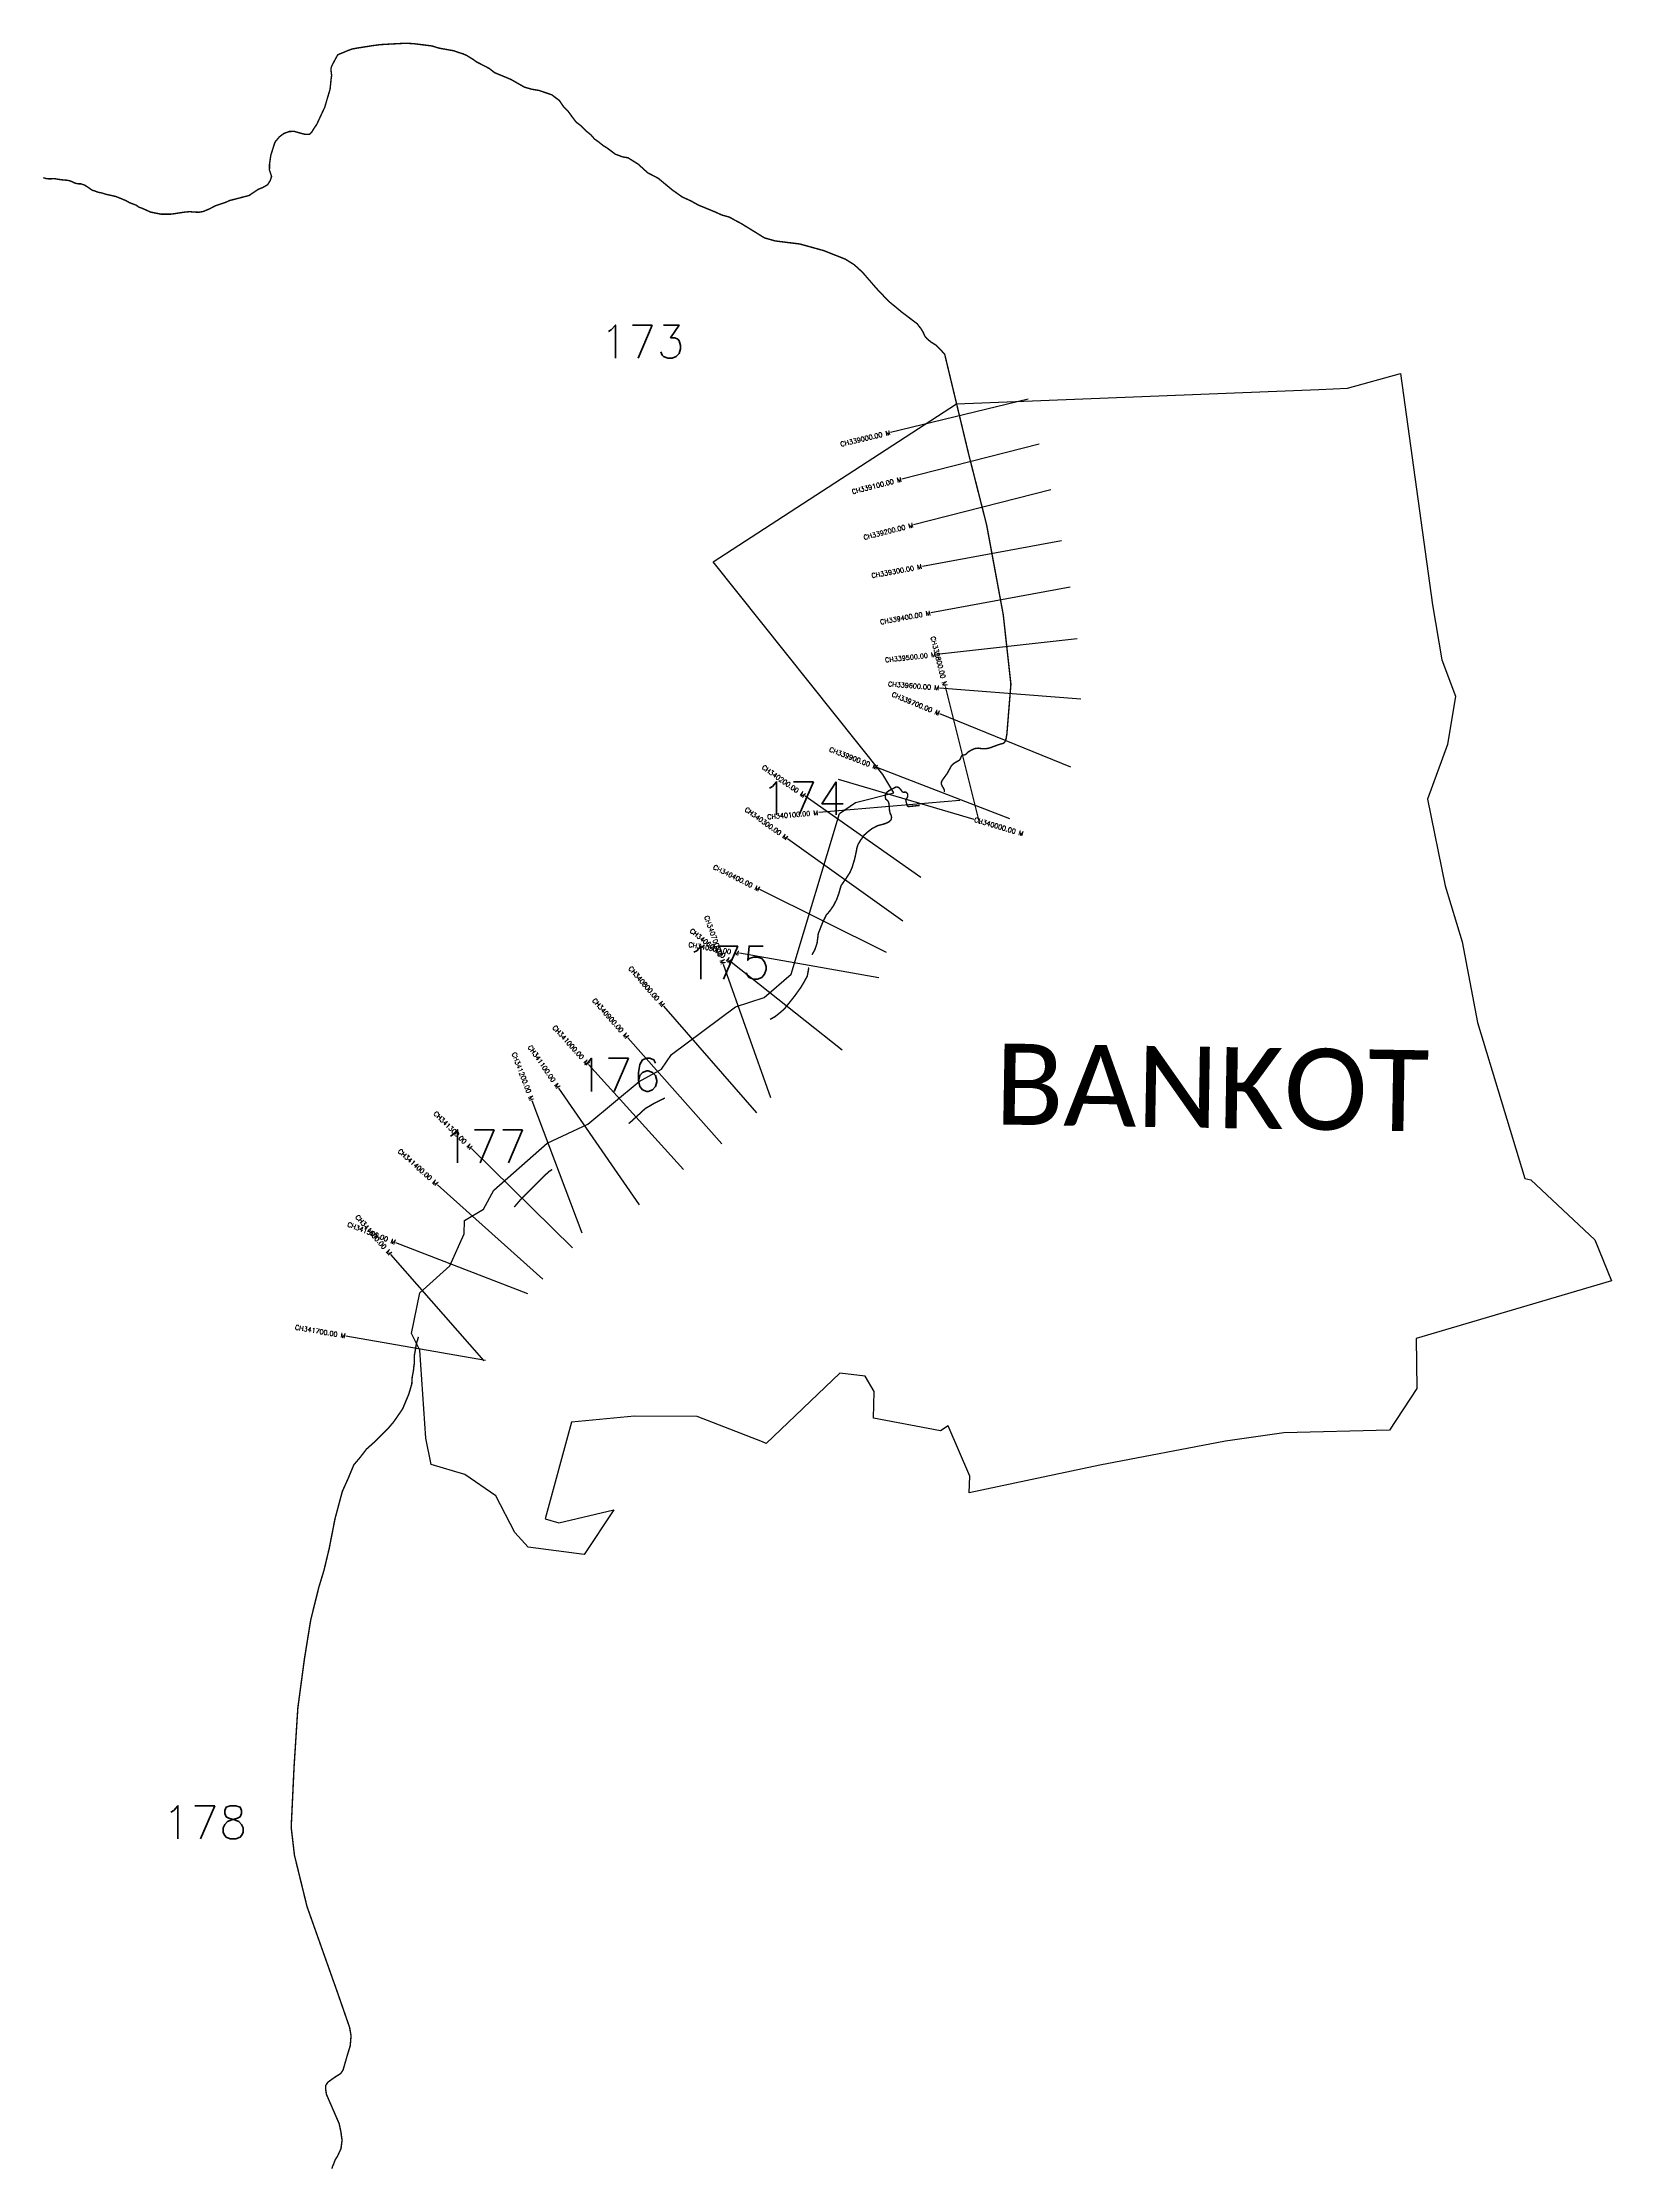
# Model space of a CAD drawing. Header units: metres. Extents: x 290684 to 294010, y 1985959 to 1990467.
import ezdxf
from ezdxf.enums import TextEntityAlignment as Align

# ---------------------------------------------------------------- set-up
doc = ezdxf.new("R2010")
doc.units = ezdxf.units.M
for name, color, linetype in [('CS', 134, 'Continuous'), ('CSMark', 6, 'Continuous'), ('NATURALLY PROTECTED', 3, 'Continuous'), ('VILLAGE NAME', 250, 'Continuous')]:
    doc.layers.add(name, color=color, linetype=linetype)
doc.styles.get("Standard").update_dxf_attribs({"font": 'simplex.shx'})

msp = doc.modelspace()

# ---------------------------------------------------------------- linework, layer by layer
at = {"color": 6, "flags": 128}
msp.add_lwpolyline([(293679.2, 1989081.6), (293662.4, 1988979)], dxfattribs=at)
at = {"color": 6}
for points in [[(293657.2, 1988679.3, 0), (293693, 1988560.8, 0), (293725.5, 1988389.8, 0), (293825.9, 1988059.3, 0), (293839.1, 1988056.5, 0), (293974.2, 1987929.1, 0), (294009.7, 1987842.5, 0), (293595.9, 1987720, 0), (293597.2, 1987614, 0), (293539.2, 1987525.9, 0), (293315.4, 1987520.4, 0), (293191.8, 1987502.9, 0), (292925.4, 1987451.6, 0), (292648, 1987392.9, 0), (292649.7, 1987428.9, 0), (292603.6, 1987535.1, 0), (292587.6, 1987524.7, 0), (292445.8, 1987551.2, 0), (292447, 1987607.8, 0), (292428.2, 1987640.7, 0), (292374.4, 1987646.8, 0), (292218.1, 1987497.8, 0), (292210, 1987501.1, 0), (292071.9, 1987554.7, 0), (291938.7, 1987555.5, 0), (291805.3, 1987543, 0), (291749.5, 1987338, 0), (291779, 1987330, 0), (291895.2, 1987357.4, 0), (291832, 1987262.5, 0), (291713.9, 1987278.2, 0), (291685.3, 1987309.5, 0), (291644.8, 1987386.7, 0), (291579.3, 1987432, 0), (291507.9, 1987453.2, 0), (291496.6, 1987508.8, 0), (291483.8, 1987695.7, 0), (291466.6, 1987730.8, 0), (291484.1, 1987816.9, 0), (291547.3, 1987874.4, 0), (291578.3, 1987942.2, 0), (291578.5, 1987970.1, 0), (291619.1, 1987994.6, 0), (291641.2, 1988034.4, 0), (291754, 1988134.4, 0), (291840, 1988174.3, 0), (291948.6, 1988264.8, 0), (291996.5, 1988290.9, 0), (292017.1, 1988322.2, 0), (292153.3, 1988423.5, 0), (292213.6, 1988443.2, 0), (292271.1, 1988492.4, 0), (292373.4, 1988833.2, 0), (292407.6, 1988856.5, 0), (292488.6, 1988876.4, 0), (292465.2, 1988915.3, 0), (292106.1, 1989366.6, 0), (292621.2, 1989700.9, 0), (293389.7, 1989731.8, 0), (293450.2, 1989734.2, 0), (293562.4, 1989765.4, 0), (293630.4, 1989275.2, 0), (293650.2, 1989158.5, 0), (293679.2, 1989081.6, 0)], [(293662.4, 1988979, 0), (293619.7, 1988863.1, 0), (293657.2, 1988679.3, 0)]]:
    msp.add_polyline3d(points, dxfattribs=at)
at = {"layer": 'CS'}
for p, q in [((292773.7, 1989710.7), (292481.9, 1989640.7)), ((292796.7, 1989615.5), (292505.9, 1989541.6)), ((292821.3, 1989518.6), (292530.6, 1989444.6)), ((292844.1, 1989411), (292549.1, 1989356.6)), ((292862.3, 1989312.7), (292567.2, 1989258.3)), ((292877.1, 1989202.8), (292578.9, 1989170)), ((292884.7, 1989075), (292585.6, 1989098.9)), ((292671.2, 1988811), (292597.9, 1989101.9)), ((292864.1, 1988930.8), (292586.5, 1989044.5)), ((292734.4, 1988821.5), (292454.6, 1988929.9)), ((292370.8, 1988906), (292658.4, 1988820.7)), ((292546.1, 1988697.4), (292300.5, 1988869.7)), ((292628.3, 1988860.3), (292329.4, 1988834.9)), ((292507.5, 1988605.1), (292263.4, 1988779.6)), ((292473.4, 1988538.1), (292204.8, 1988671.6)), ((292228.3, 1988230.1), (292127.9, 1988512.8)), ((292378.9, 1988331.6), (292144, 1988518.1)), ((292457, 1988484.8), (292161.5, 1988536.6)), ((292198, 1988198.5), (292000.9, 1988424.6)), ((292124.2, 1988133.1), (291925, 1988357.4)), ((292043, 1988078.4), (291841.6, 1988300.8)), ((291949.7, 1988003.9), (291778.9, 1988250.6)), ((291828, 1987943.2), (291722, 1988223.9)), ((291807.9, 1987912.6), (291593.7, 1988122.7)), ((291744.5, 1987845.8), (291521.3, 1988046.3)), ((291712.8, 1987814.7), (291433.2, 1987923.4)), ((291620.5, 1987672.8), (291422.5, 1987898.2)), ((291622.9, 1987673.9), (291327.4, 1987725.5))]:
    msp.add_line(p, q, dxfattribs=at)
at = {"layer": 'NATURALLY PROTECTED', "const_width": 3, "flags": 128}
for points in [[(290685.9, 1990180.6), (290690.8, 1990178.8), (290697.9, 1990177.9), (290705.3, 1990178.1), (290711, 1990178.2), (290718.1, 1990176.9), (290728.7, 1990175.5), (290737.9, 1990174.9), (290743.6, 1990173.2), (290747.4, 1990171.8), (290751.8, 1990169.4), (290757.2, 1990167.9), (290761.2, 1990167.4), (290765.7, 1990167.3), (290773.7, 1990164.6), (290781.2, 1990159.8), (290785.7, 1990156.5), (290790.2, 1990153.5), (290794.4, 1990152.6), (290802.3, 1990149.5), (290810.2, 1990148), (290818.2, 1990145.3), (290828.7, 1990143.1), (290839.9, 1990140.5), (290853.4, 1990135), (290860.8, 1990132), (290868.7, 1990127.5), (290875.8, 1990124.8), (290883.1, 1990122), (290889.1, 1990117.7), (290895, 1990115.8), (290903.9, 1990111.8), (290913.3, 1990107.5), (290924.8, 1990105.2), (290935.3, 1990103.1), (290949.1, 1990103.1), (290958, 1990103.2), (290968.2, 1990104.8), (290975.7, 1990105.9), (290985.1, 1990107.4), (290996.2, 1990108.4), (291006.5, 1990107.5), (291016.2, 1990107.2), (291024.7, 1990108.7), (291031.4, 1990111.5), (291038.7, 1990114.5), (291049.8, 1990120.5), (291061.6, 1990124.6), (291072.4, 1990128.1), (291080.9, 1990132), (291080.9, 1990132), (291096.5, 1990136), (291122.2, 1990142.7), (291132, 1990149.3), (291141.3, 1990155.6), (291151, 1990159.5), (291161.5, 1990165.5), (291167.1, 1990174.5), (291169.8, 1990183.1), (291167.1, 1990191.3), (291165.3, 1990196.7), (291165.5, 1990209.3), (291168.2, 1990228), (291174, 1990246.4), (291177.1, 1990255.8), (291186.3, 1990266.9), (291196.1, 1990274.2), (291207.4, 1990278.3), (291218, 1990278.5), (291228.9, 1990275.4), (291241.2, 1990272.1), (291250, 1990272.1), (291254.7, 1990276.7), (291259.3, 1990284.2), (291265.4, 1990293.1), (291282.7, 1990330.1), (291287.8, 1990347.9), (291293.7, 1990367.4), (291296.4, 1990392.9), (291297.2, 1990396.9), (291296, 1990405.8), (291295.9, 1990412.5), (291297.8, 1990418.2), (291301, 1990424.2), (291306.3, 1990434), (291310.1, 1990440.9), (291326.1, 1990447.5), (291331.7, 1990449.9), (291340.5, 1990453.1), (291350.8, 1990455), (291365.3, 1990457.3), (291383.9, 1990460.2), (291400.1, 1990462.4), (291416, 1990463.3), (291436.3, 1990464.4), (291453.5, 1990465.3), (291470.2, 1990464.5), (291492.4, 1990461.8), (291509.7, 1990459.6), (291524.1, 1990455.1), (291541.3, 1990452), (291556.3, 1990449.3), (291564.6, 1990446.3), (291575.2, 1990443), (291583.5, 1990439.4), (291597.4, 1990430.8), (291603.6, 1990426.1), (291631, 1990412), (291642.5, 1990403), (291676.6, 1990388.9), (291706, 1990372.2), (291721.6, 1990367.8), (291736.9, 1990365.2), (291763.6, 1990356.1), (291779.7, 1990344), (291788.6, 1990331), (291799.2, 1990319.9), (291814.9, 1990298.6), (291826.6, 1990289.6), (291835, 1990280.6), (291846.2, 1990271.6), (291854.4, 1990262.3), (291862.7, 1990256.4), (291873.3, 1990247.9), (291881.3, 1990243.1), (291898.3, 1990230.3), (291914.5, 1990224.2), (291925, 1990222.7), (291946.8, 1990209.1), (291967, 1990190.8), (291989.2, 1990179.2), (292019.7, 1990154), (292040.4, 1990139.4), (292058.1, 1990131.4), (292074.3, 1990122.4), (292110.6, 1990107.5), (292124.1, 1990101.3), (292140, 1990096.9), (292150.7, 1990090.9), (292165.1, 1990083.3), (292185.5, 1990070.8), (292214.5, 1990052.8), (292237.6, 1990046.3), (292289.4, 1990039.9), (292340.3, 1990025.8), (292385.7, 1990007.8), (292398.7, 1989999.7), (292404.7, 1989996), (292422.5, 1989979.7), (292451.9, 1989945.7), (292477.2, 1989919), (292505.4, 1989895.6), (292538.2, 1989870.8), (292546.7, 1989859.7), (292551.1, 1989852.3), (292554, 1989845.2), (292558.8, 1989839.3), (292567.4, 1989832.1), (292578, 1989825.5), (292586.8, 1989816.9), (292596.5, 1989806.1), (292647.6, 1989593.2), (292685.4, 1989444.3), (292720.6, 1989254.1), (292736.8, 1989107), (292728.2, 1989000.4), (292727.2, 1988995.8), (292726.8, 1988992.5), (292725.7, 1988988.8), (292724.4, 1988985.6), (292722.8, 1988983.1), (292719.6, 1988981.2), (292714.2, 1988979.9), (292708.6, 1988978.1), (292703.5, 1988976.2), (292698.3, 1988974.3), (292694.3, 1988972.7), (292689.7, 1988971.4), (292685.7, 1988970.6), (292680.9, 1988970.1), (292675.9, 1988970.1), (292671.3, 1988971), (292668, 1988971.4), (292663.7, 1988971.2), (292660.8, 1988970.6), (292657.4, 1988969.4), (292652.6, 1988967.1), (292648.3, 1988964.7), (292645.7, 1988962.9), (292644.1, 1988961.5), (292642.7, 1988960), (292641.5, 1988958.5), (292639.7, 1988957.6), (292637.3, 1988956.9), (292635.5, 1988956.7), (292633.4, 1988956.1), (292631.9, 1988954.1), (292630.7, 1988951.6), (292630, 1988949.5), (292628.2, 1988946.5), (292625.5, 1988944.7), (292622.9, 1988943.3), (292619.3, 1988941.1), (292615.3, 1988938.7), (292610.6, 1988933.9), (292601.9, 1988918), (292593.6, 1988906.5), (292589.8, 1988900.8), (292589.4, 1988895.2), (292591.4, 1988890.5), (292595.3, 1988884.1), (292595.9, 1988879.2), (292595.6, 1988878.5)], [(292543.5, 1988850.1), (292519.9, 1988847.6), (292518.2, 1988848.2), (292516.7, 1988850.2), (292515.9, 1988853.7), (292514.5, 1988858.4), (292514.1, 1988861.6), (292514.7, 1988863.6), (292515.9, 1988865.1), (292517.5, 1988866.9), (292518, 1988870.4), (292518, 1988873.5), (292517.2, 1988875.6), (292515.5, 1988877.5), (292513.1, 1988878.4), (292510.9, 1988878.1), (292508.5, 1988877.7), (292506.2, 1988879.5), (292503.4, 1988883.4), (292498.7, 1988888.4), (292493.6, 1988889.3), (292478.2, 1988881.2), (292472.6, 1988876.9), (292470.2, 1988871.6), (292471.4, 1988863.5), (292476.1, 1988859.3), (292477.9, 1988856.3), (292478.8, 1988847.7), (292479.6, 1988838.9), (292480.9, 1988833.3), (292482.9, 1988829.2), (292483.9, 1988824.6), (292482.9, 1988819.7), (292478.4, 1988815.2), (292471.8, 1988812.1), (292464.4, 1988809.7), (292454.7, 1988807.3), (292442.6, 1988801), (292433.9, 1988794.4), (292425.9, 1988787.3), (292418.3, 1988776.4), (292413.1, 1988767.9), (292410.4, 1988760.3), (292409.4, 1988754.1), (292407, 1988742.7), (292405.1, 1988734.7), (292402.4, 1988726), (292400.5, 1988719.1), (292395.9, 1988708.4), (292386.9, 1988694.4), (292381.4, 1988686.6), (292377.1, 1988680.4), (292375.3, 1988674.8), (292372.2, 1988663.7), (292367.5, 1988650.7), (292360.5, 1988637.2), (292352.6, 1988625.9), (292345.5, 1988617.8), (292338.1, 1988602.8), (292328.5, 1988578.4), (292327.5, 1988570.1), (292325.9, 1988557.8), (292321, 1988543.6), (292316.4, 1988535.7), (292315, 1988533.8)], [(292308.5, 1988506.6), (292307.3, 1988499.7), (292305.2, 1988488.3), (292298.3, 1988475.7), (292290.9, 1988463.4), (292277.5, 1988444.8), (292265.9, 1988430.4), (292256.6, 1988418.7), (292247.5, 1988410.8), (292237, 1988402.5), (292226.3, 1988396.6)], [(292003.2, 1988230.1), (292000.9, 1988228.7), (291980, 1988218.3), (291961.5, 1988207.4), (291944.5, 1988191.6), (291931.6, 1988179.9), (291926.8, 1988175.9)], [(291764.7, 1988078.5), (291757.5, 1988074), (291749.8, 1988066.7), (291720.1, 1988037.3), (291696.1, 1988012.9), (291684, 1987998.8)], [(291481.2, 1987723.8), (291476.8, 1987709.5), (291475.3, 1987700.5), (291473.9, 1987692.2), (291472.6, 1987685.5), (291472.4, 1987668.6), (291471.3, 1987660.3), (291470.4, 1987651.5), (291467.8, 1987638.5), (291467, 1987624), (291460.7, 1987602.6), (291447.6, 1987571.2), (291428.7, 1987543.7), (291414.8, 1987527.5), (291391.4, 1987504.1), (291377.8, 1987492), (291370.9, 1987485.8), (291357.1, 1987467.8), (291344.3, 1987452.9), (291332, 1987423.4), (291319.8, 1987396.3), (291304.3, 1987338.5), (291292, 1987275.6), (291280.8, 1987228.7), (291270, 1987193.3), (291252.7, 1987123.5), (291239.4, 1987041), (291225.5, 1986937.5), (291217.5, 1986813.3), (291211.4, 1986684.3), (291218.3, 1986625.2), (291244.9, 1986516.5), (291309.7, 1986333.7), (291335.3, 1986260), (291338.3, 1986242.4), (291336.5, 1986221.4), (291329.9, 1986199.8), (291321.4, 1986170.1), (291316.4, 1986162.6), (291304.6, 1986155.3), (291289.1, 1986144.2), (291284.8, 1986137.6), (291284.3, 1986131), (291285.9, 1986118.9), (291301.9, 1986082), (291313, 1986056.5), (291316.7, 1986039.2), (291319.2, 1986021), (291316.9, 1986003.3), (291309.4, 1985987.1), (291304.6, 1985979.7), (291301.6, 1985971.4), (291298.7, 1985964.9), (291298, 1985960.8)]]:
    msp.add_lwpolyline(points, dxfattribs=at)

# ---------------------------------------------------------------- texts
at = {"char_height": 70, "attachment_point": 1}
for s, insert in [('173', (291865.6, 1989867.9)), ('174', (292207.3, 1988900.2)), ('175', (292046.9, 1988552.1)), ('176', (291815.2, 1988314.1)), ('177', (291530.9, 1988162.8)), ('178', (290938.4, 1986730.1))]:
    msp.add_mtext_dynamic_manual_height_columns(s, width=95.172, gutter_width=1, heights=[0], dxfattribs=dict(at, insert=insert))
at = {"layer": 'CSMark'}
for s, rotation, p in [('CH339000.00 M', 13.4889, (292481, 1989640.5)), ('CH339100.00 M', 14.2676, (292505, 1989541.3)), ('CH339200.00 M', 14.2676, (292529.6, 1989444.4)), ('CH339300.00 M', 10.4548, (292548.1, 1989356.4)), ('CH339400.00 M', 10.4548, (292566.3, 1989258.1)), ('CH339800.00 M', 284.1299, (292597.7, 1989102.9)), ('CH339500.00 M', 6.2854, (292577.9, 1989169.9)), ('CH339600.00 M', 355.434, (292584.6, 1989099)), ('CH339700.00 M', 337.7242, (292585.5, 1989044.9)), ('CH339900.00 M', 338.8271, (292453.7, 1988930.3)), ('CH340200.00 M', 324.959, (292299.7, 1988870.2)), ('CH340300.00 M', 324.4461, (292262.6, 1988780.1)), ('CH340100.00 M', 4.8674, (292328.4, 1988834.8)), ('CH340400.00 M', 333.5638, (292203.9, 1988672.1)), ('CH340700.00 M', 289.5623, (292127.6, 1988513.8)), ('CH340500.00 M', 350.056, (292160.5, 1988536.8)), ('CH340600.00 M', 321.5459, (292143.2, 1988518.8)), ('CH340800.00 M', 311.0682, (292000.3, 1988425.4)), ('CH340900.00 M', 311.6152, (291924.3, 1988358.2)), ('CH341000.00 M', 312.1805, (291840.9, 1988301.5)), ('CH341100.00 M', 304.6951, (291778.3, 1988251.4)), ('CH341200.00 M', 290.6929, (291721.7, 1988224.8)), ('CH341300.00 M', 315.5479, (291593, 1988123.4)), ('CH341400.00 M', 318.0658, (291520.5, 1988047)), ('CH341600.00 M', 311.3039, (291421.8, 1987898.9)), ('CH341500.00 M', 338.7599, (291432.2, 1987923.8)), ('CH341700.00 M', 350.089, (291326.4, 1987725.7))]:
    msp.add_text(s, height=10, rotation=rotation, dxfattribs=at).set_placement(p, align=Align.MIDDLE_RIGHT)
msp.add_text('CH340000.00 M', height=10, rotation=343.4862, dxfattribs=at).set_placement((292659.4, 1988820.4), align=Align.MIDDLE_LEFT)
at = {"layer": 'VILLAGE NAME', "insert": (292704.6, 1988345.8), "char_height": 171.752, "attachment_point": 1, "rotation": 359.0691}
msp.add_mtext_dynamic_manual_height_columns('{\\fCalibri|b0|i0|c0|p34;BANKOT}', width=1471.541, gutter_width=858.8, heights=[151.6], dxfattribs=at)

doc.saveas('drawing.dxf')
